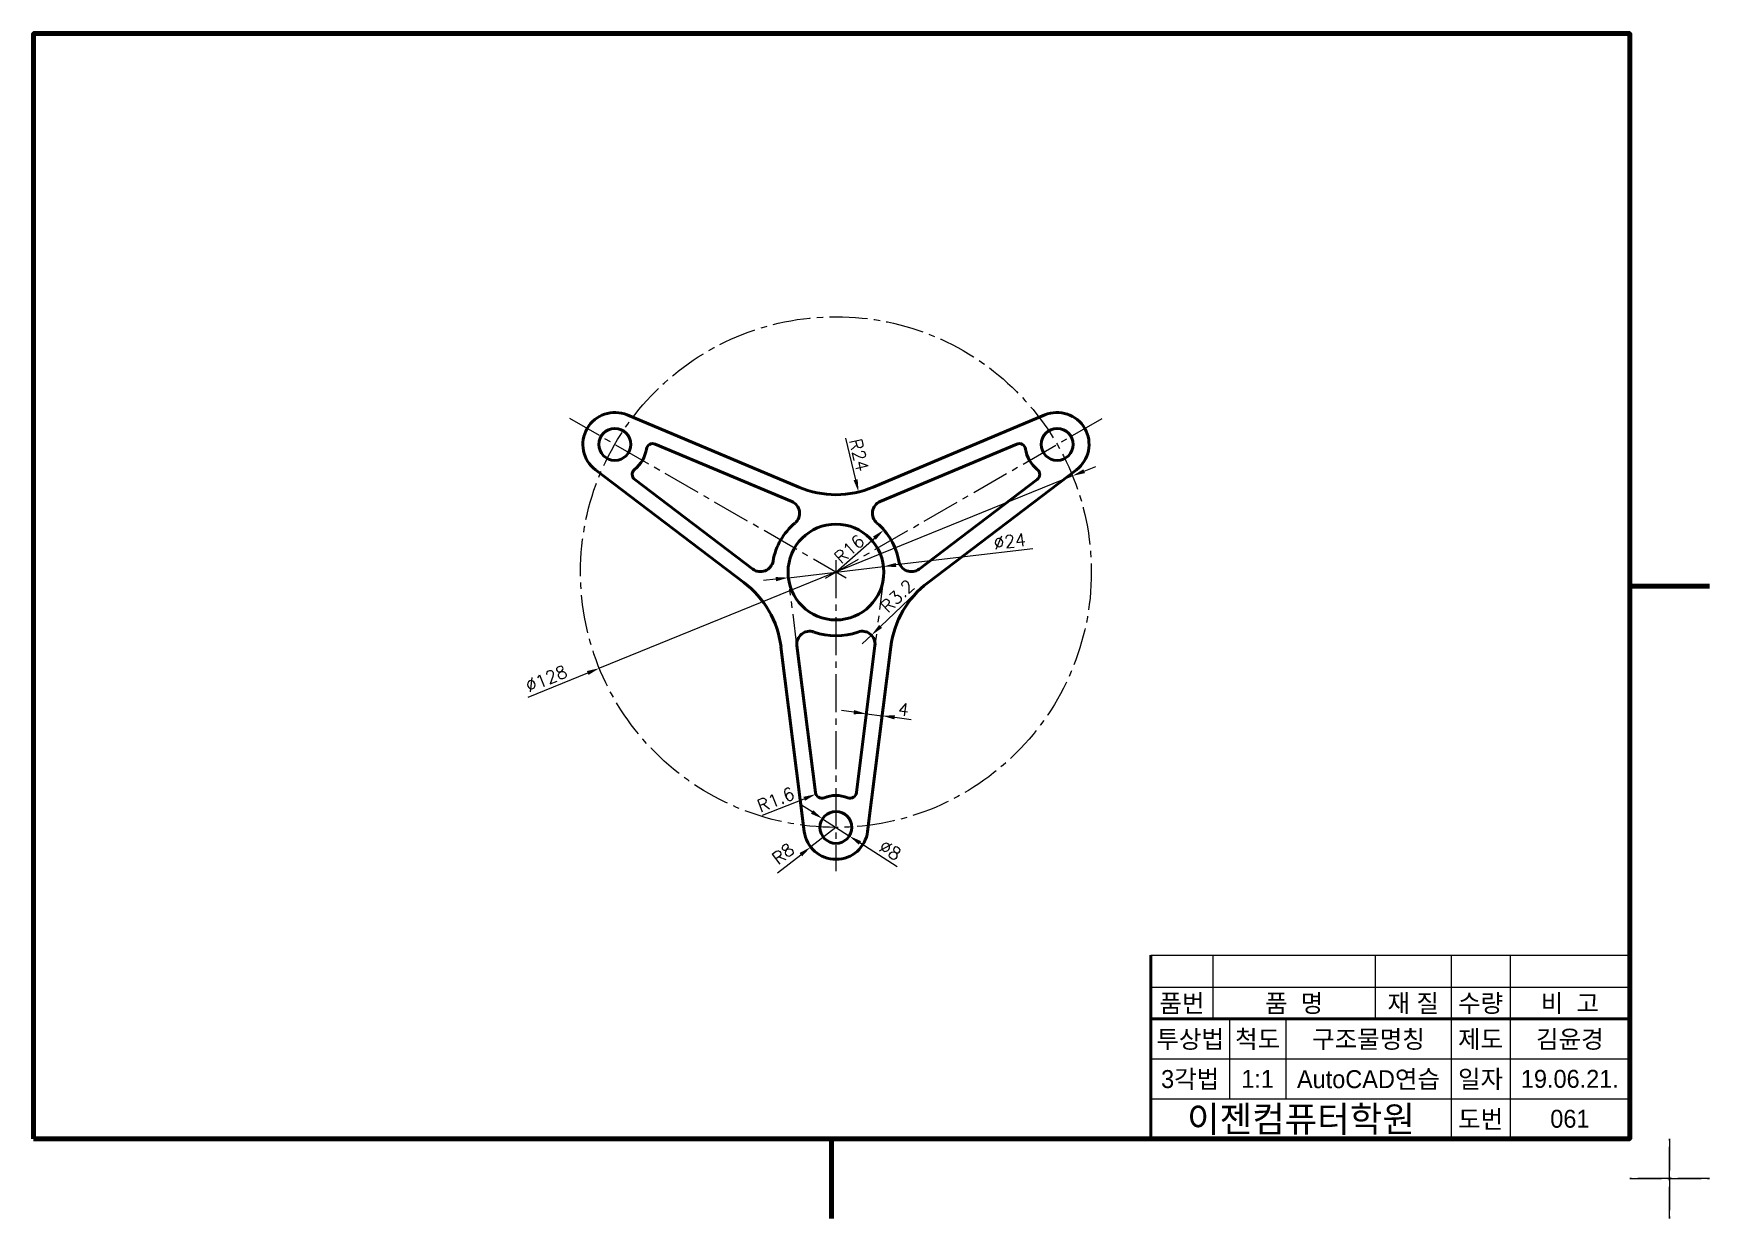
# Model space of a CAD drawing. Header units: millimetres. Extents: x 0 to 4210, y 0 to 2980.
# Drawn here: x 10 to 430, y 1772 to 2069 of the extents above; entities that cross this region are included whole.
import ezdxf
from ezdxf.enums import TextEntityAlignment as Align

# ---------------------------------------------------------------- set-up
doc = ezdxf.new("R2010")
doc.units = ezdxf.units.MM
doc.linetypes.add('CENTER2', pattern=[28.575, 19.05, -3.175, 3.175, -3.175])
doc.linetypes.add('PHANTOM2', pattern=[31.75, 15.875, -3.175, 3.175, -3.175, 3.175, -3.175])
for name, color, linetype, lineweight in [('가는선', 1, 'Continuous', 13), ('가상선', 1, 'PHANTOM2', 13), ('구분선', 1, 'PHANTOM2', 13), ('문자', 2, 'Continuous', 20), ('외곽선', 4, 'Continuous', 70), ('외형선', 3, 'Continuous', 40), ('중심선', 1, 'CENTER2', 13), ('치수선', 1, 'Continuous', 13)]:
    doc.layers.add(name, color=color, linetype=linetype, lineweight=lineweight)
doc.styles.get("Standard").update_dxf_attribs({"font": 'romans.shx'})
doc.styles.add('한글', font='')
doc.styles.get('한글').set_extended_font_data('Gulim')

msp = doc.modelspace()

# ---------------------------------------------------------------- texts
at = {"layer": '문자', "ltscale": 0.5}
for s, rotation, p in [('R24', 283.6755, (214.37, 1966.98)), ('R16', 41.4193, (212.4, 1935.87)), ('∅24', 6.7132, (250.8, 1939.7)), ('R3.2', 43.8494, (224.14, 1923.57)), ('∅128', 22.1205, (134.1, 1903.8)), ('4', 352.8192, (226.45, 1898.21)), ('R1.6', 21.6383, (192.14, 1873.76)), ('R8', 37.798, (196.64, 1860.47)), ('∅8', 327.1302, (221.57, 1864.44))]:
    msp.add_text(s, height=3.15, rotation=rotation, dxfattribs=at).set_placement(p)
at = {"layer": '문자', "ltscale": 0.5, "style": '한글'}
for s, height, p in [('품번', 4.5, (297.79, 1826)), ('품  명', 4.5, (325.9, 1826)), ('재 질', 4.5, (355.75, 1826)), ('수량', 4.5, (372.64, 1826)), ('비  고', 4.5, (395.01, 1826)), ('투상법', 4.5, (299.86, 1817)), ('척도', 4.5, (316.76, 1817)), ('구조물명칭', 4.5, (344.54, 1817)), ('제도', 4.5, (372.64, 1817)), ('김윤경', 4.5, (395.01, 1817)), ('3각법', 4.5, (299.86, 1807)), ('1:1', 4.5, (316.76, 1807)), ('AutoCAD연습', 4.5, (344.54, 1807)), ('일자', 4.5, (372.64, 1807)), ('19.06.21.', 4.5, (395.01, 1807)), ('이젠컴퓨터학원', 6.5, (327.64, 1797)), ('도번', 4.5, (372.64, 1797)), ('061', 4.5, (395.01, 1797))]:
    msp.add_text(s, height=height, dxfattribs=at).set_placement(p, align=Align.MIDDLE)

# ---------------------------------------------------------------- linework, layer by layer
at = {"layer": '가는선', "ltscale": 0.5}
for p, q in [((290, 1838), (410, 1838)), ((305.58, 1838), (305.58, 1822)), ((346.22, 1838), (346.22, 1822)), ((365.27, 1838), (365.27, 1792)), ((380.01, 1838), (380.01, 1792)), ((290, 1830), (410, 1830)), ((309.73, 1822), (309.73, 1802)), ((323.8, 1822), (323.8, 1802)), ((290, 1812), (410, 1812)), ((290, 1802), (410, 1802))]:
    msp.add_line(p, q, dxfattribs=at)
at = {"layer": '가상선', "ltscale": 0.5}
for p, q in [((201.32, 1915.59), (199.19, 1932.52)), ((223, 1932.52), (221.54, 1920.94)), ((221.23, 1918.49), (220.87, 1915.59))]:
    msp.add_line(p, q, dxfattribs=at)
at = {"layer": '구분선', "ltscale": 0.5}
for points in [[(410, 1782), (420, 1782), (420, 1792)], [(410, 1782), (420, 1782), (420, 1792)], [(420, 1792), (420, 1782), (430, 1782)], [(420, 1792), (420, 1782), (430, 1782)], [(420, 1792), (420, 1782), (430, 1782)], [(420, 1792), (420, 1782), (430, 1782)], [(420, 1772), (420, 1782), (410, 1782)], [(430, 1782), (420, 1782), (420, 1772)], [(430, 1782), (420, 1782), (420, 1772)]]:
    msp.add_lwpolyline(points, dxfattribs=at)
at = {"layer": '외곽선', "ltscale": 0.5}
for p, q in [((410, 1930.5), (420, 1930.5)), ((430, 1930.5), (420, 1930.5)), ((430, 1930.5), (420, 1930.5)), ((410, 1792), (410, 1838)), ((210, 1792), (210, 1782)), ((210, 1792), (210, 1782)), ((210, 1782), (210, 1772))]:
    msp.add_line(p, q, dxfattribs=at)
msp.add_lwpolyline([(10, 1792), (410, 1792), (410, 2069), (10, 2069)], close=True, dxfattribs=at)
at = {"layer": '외형선', "ltscale": 0.5}
for p, q in [((201.78, 1955.29), (158.77, 1973.39)), ((220.4, 1955.29), (263.42, 1973.39)), ((200.02, 1951.7), (165.79, 1966.1)), ((222.17, 1951.7), (256.4, 1966.1)), ((188.01, 1931.44), (150.83, 1959.64)), ((190.24, 1934.77), (160.66, 1957.21)), ((231.94, 1934.77), (261.53, 1957.21)), ((234.17, 1931.44), (271.35, 1959.64)), ((197.32, 1915.32), (203.16, 1869.02)), ((201.32, 1915.59), (205.96, 1878.74)), ((220.87, 1915.59), (216.22, 1878.74)), ((224.86, 1915.32), (219.03, 1869.02)), ((290, 1838), (290, 1830)), ((290, 1830), (290, 1822)), ((290, 1822), (410, 1822)), ((290, 1822), (290, 1802)), ((290, 1802), (290, 1792))]:
    msp.add_line(p, q, dxfattribs=at)
for centre, radius in [((155.67, 1966.02), 4), ((266.52, 1966.02), 4), ((211.09, 1934.02), 12), ((211.09, 1870.02), 4)]:
    msp.add_circle(centre, radius, dxfattribs=at)
for centre, radius, start, end in [((155.67, 1966.02), 8, 67.1808, 232.8192), ((266.52, 1966.02), 8, 307.1808, 112.8192), ((165.17, 1964.62), 1.6, 67.1808, 171.6583), ((257.02, 1964.62), 1.6, 8.3417, 112.8192), ((155.67, 1966.02), 8, 308.3417, 351.6583), ((266.52, 1966.02), 8, 188.3417, 231.6583), ((161.62, 1958.49), 1.6, 128.3417, 232.8192), ((260.56, 1958.49), 1.6, 307.1808, 51.6583), ((211.09, 1977.41), 24, 247.1808, 292.8192), ((198.78, 1948.75), 3.2, 309.9011, 67.1808), ((223.41, 1948.75), 3.2, 112.8192, 230.0989), ((211.09, 1934.02), 16, 129.9011, 170.0989), ((211.09, 1934.02), 16, 9.9011, 50.0989), ((192.18, 1937.32), 3.2, 232.8192, 350.0989), ((230.01, 1937.32), 3.2, 189.9011, 307.1808), ((173.51, 1912.32), 24, 7.1808, 52.8192), ((248.67, 1912.32), 24, 127.1808, 172.8192), ((204.49, 1915.99), 3.2, 69.9011, 187.1808), ((211.09, 1934.02), 16, 249.9011, 290.0989), ((217.69, 1915.99), 3.2, 352.8192, 110.0989), ((207.55, 1878.94), 1.6, 187.1808, 291.6583), ((211.09, 1870.02), 8, 68.3417, 111.6583), ((214.64, 1878.94), 1.6, 248.3417, 352.8192), ((211.09, 1870.02), 8, 187.1808, 352.8192)]:
    msp.add_arc(centre, radius, start, end, dxfattribs=at)
at = {"layer": '중심선', "ltscale": 0.5}
for p, q in [((213.69, 1932.52), (144.41, 1972.52)), ((208.49, 1932.52), (277.78, 1972.52)), ((211.09, 1937.02), (211.09, 1859.02))]:
    msp.add_line(p, q, dxfattribs=at)
msp.add_circle((211.09, 1934.02), 64, dxfattribs=at)
at = {"layer": '치수선', "ltscale": 0.5}
for p, q in [((213.49, 1967.55), (216.02, 1957.15)), ((270.38, 1958.12), (151.8, 1909.92)), ((273.3, 1959.3), (276.22, 1960.49)), ((211.09, 1934.02), (220.73, 1942.52)), ((260.4, 1939.82), (226.14, 1935.79)), ((196.05, 1932.25), (192.92, 1931.88)), ((199.17, 1932.61), (223.01, 1935.42)), ((232.91, 1930.6), (222.27, 1920.39)), ((133.97, 1902.67), (148.89, 1908.73)), ((215.59, 1898.9), (212.46, 1899.29)), ((218.71, 1898.5), (222.68, 1898)), ((225.81, 1897.61), (229.98, 1897.08)), ((192.71, 1873.05), (203.13, 1877.19)), ((205.09, 1873.9), (202.44, 1875.61)), ((211.09, 1870.02), (204.77, 1865.11)), ((207.73, 1872.19), (214.45, 1867.85)), ((226.4, 1860.12), (217.1, 1866.14)), ((196.44, 1858.65), (202.28, 1863.18))]:
    msp.add_line(p, q, dxfattribs=at)
at = {"layer": '치수선'}
msp.add_line((217.69, 1915.99), (220, 1918.2), dxfattribs=at)
at = {"layer": '치수선', "ltscale": 0.5}
for points in [[(216.53, 1957.28), (215.51, 1957.03), (216.77, 1954.09)], [(273.1, 1959.79), (273.5, 1958.82), (270.38, 1958.12)], [(220.38, 1942.91), (221.08, 1942.12), (223.09, 1944.6)], [(226.08, 1936.31), (226.2, 1935.27), (223.01, 1935.42)], [(195.98, 1932.77), (196.11, 1931.72), (199.17, 1932.61)], [(221.91, 1920.76), (222.63, 1920.01), (220, 1918.2)], [(148.69, 1909.22), (149.08, 1908.24), (151.8, 1909.92)], [(215.65, 1899.42), (215.52, 1898.38), (218.71, 1898.5)], [(225.87, 1898.13), (225.74, 1897.09), (222.68, 1898)], [(202.94, 1877.68), (203.33, 1876.7), (206.06, 1878.35)], [(205.37, 1874.34), (204.8, 1873.46), (207.73, 1872.19)], [(201.96, 1863.6), (202.6, 1862.77), (204.77, 1865.11)], [(217.38, 1866.58), (216.81, 1865.7), (214.45, 1867.85)]]:
    msp.add_solid(points, dxfattribs=at)

msp.set_redraw_order([(e.dxf.handle, doc.entitydb.next_handle()) for e in msp.query("TEXT MTEXT ATTDEF DIMENSION ARC_DIMENSION")])  # texts and dimensions are drawn at this point

doc.saveas('drawing.dxf')
